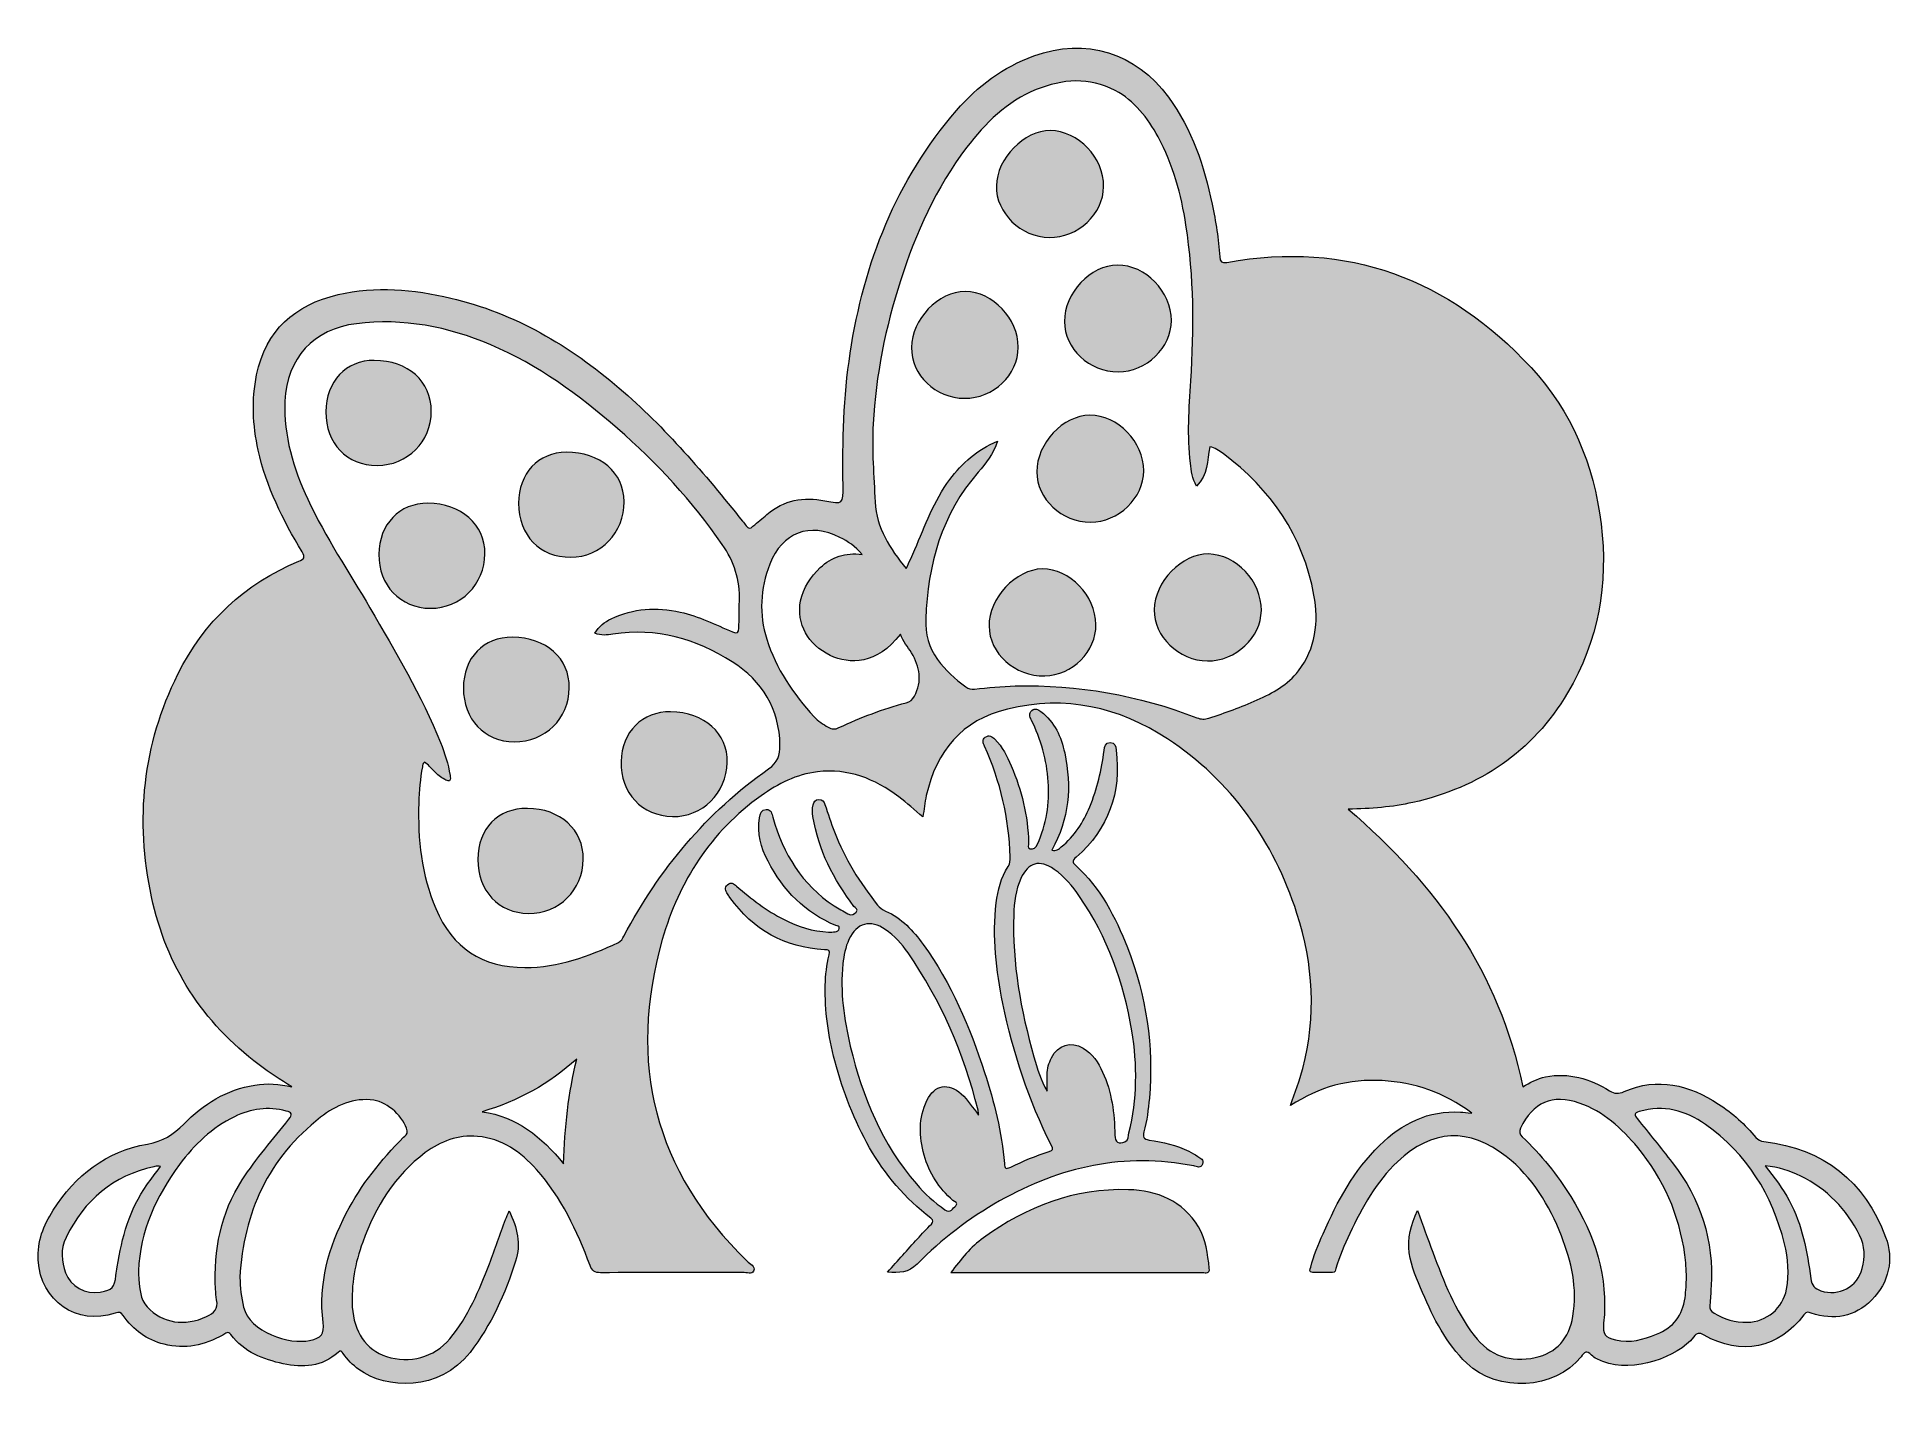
# Model space of a CAD drawing. Header units: inches. Extents: x 44 to 707, y -617 to -133.
import ezdxf

# ---------------------------------------------------------------- set-up
doc = ezdxf.new("R2010")
doc.units = ezdxf.units.IN
doc.header["$MEASUREMENT"] = 0
doc.layers.add('Layer 1', color=7, linetype='Continuous')

# ---------------------------------------------------------------- blocks, each defined once
blk = doc.blocks.new('block 2')
at = {"layer": 'Layer 1', "lineweight": 0}
for points, knots in [([(703.91, -561.02), (696.49, -541.07), (681.85, -529.45), (660.47, -526.86), (659.27, -526.71), (658.44, -526.4), (657.63, -525.43), (653.75, -520.83), (649.32, -516.8), (644.28, -513.51), (633.77, -506.65), (622.65, -503.85), (610.57, -509.07), (608.61, -509.92), (607.22, -509.89), (605.36, -508.76), (598.37, -504.51), (590.9, -502.13), (582.57, -503.83), (579.59, -504.44), (576.97, -505.91), (574.42, -507.33), (566.14, -466.56), (543.38, -435.08), (512.18, -408.31), (520.33, -408.14), (527.84, -407.57), (535.22, -405.91), (559.05, -400.53), (577.89, -387.97), (590.42, -366.8), (601.44, -348.17), (605.01, -327.92), (602.37, -306.5), (599.77, -285.34), (591.84, -266.3), (577.39, -250.72), (548.03, -219.1), (512.06, -205.35), (468.86, -213.17), (467.01, -213.5), (466.44, -213.04), (466.31, -211.19), (465.87, -204.88), (464.91, -198.63), (463.62, -192.43), (460.76, -178.76), (456.39, -165.71), (448.04, -154.26), (436.43, -138.35), (418.4, -132.8), (399.94, -139.5), (388.98, -143.48), (379.93, -150.27), (372.4, -158.97), (350.84, -183.89), (339.36, -213.31), (334.45, -245.56), (332.07, -261.22), (331.62, -276.99), (331.9, -292.8), (332.02, -299.48), (331.96, -299.56), (325.43, -298.24), (317.74, -296.68), (310.8, -297.96), (304.75, -303.18), (303.11, -304.6), (301.36, -305.89), (299.76, -307.35), (298.77, -308.26), (298.07, -308.37), (297.32, -307.15), (296.96, -306.56), (296.45, -306.07), (296.02, -305.53), (282.51, -288.63), (268.53, -272.18), (252.04, -258.05), (234.37, -242.91), (214.8, -231.28), (191.9, -225.91), (178.6, -222.79), (165.2, -221.53), (151.73, -224.69), (136.3, -228.31), (125.94, -237.33), (122.67, -253.31), (120.83, -262.27), (121.26, -271.24), (123.23, -280.16), (126.11, -293.28), (132.09, -305.07), (138.87, -316.5), (140.07, -318.53), (139.64, -318.99), (137.7, -319.8), (118.35, -327.88), (103.87, -341.39), (94.57, -360.1), (82.01, -385.39), (79.3, -412.13), (85.16, -439.58), (90.43, -464.24), (103.35, -484.31), (123.54, -499.58), (127.25, -502.4), (131.27, -504.76), (135.17, -507.4), (130.78, -506.3), (126.39, -506.05), (121.99, -506.74), (111.9, -508.34), (103.65, -513.54), (96.67, -520.65), (92.94, -524.43), (89.25, -526.84), (83.7, -527.79), (68.97, -530.3), (58.05, -539.03), (50.06, -551.44), (46.6, -556.82), (44.35, -562.53), (44.73, -569.27), (45.56, -583.76), (58.46, -592.84), (72.16, -588.11), (73.57, -587.62), (74.19, -587.79), (75.06, -589), (78.71, -594.09), (83.47, -597.68), (89.63, -599.25), (97.11, -601.16), (104.03, -599.55), (110.65, -595.94), (111.54, -595.46), (112.4, -594.31), (113.49, -595.78), (118.13, -602.05), (125.01, -604.69), (132.15, -606.19), (139.03, -607.63), (146.03, -607.38), (151.72, -602.13), (152.67, -601.26), (153.02, -601.85), (153.5, -602.52), (155.07, -604.73), (156.93, -606.66), (159.13, -608.24), (168.93, -615.31), (187.77, -616.32), (198.82, -602.13), (206.44, -592.34), (211.35, -581.21), (215.07, -569.53), (216.99, -563.51), (215.7, -557.65), (212.73, -551.6), (212.2, -552.94), (211.84, -553.8), (211.52, -554.68), (209.59, -559.96), (207.76, -565.28), (205.72, -570.52), (202.06, -579.98), (198.22, -589.39), (191.57, -597.27), (185.9, -603.98), (177.36, -606.29), (168.96, -603.58), (161.71, -601.24), (157.31, -594.76), (156.81, -585.95), (156.36, -577.94), (157.78, -570.25), (160.52, -562.78), (165.13, -550.18), (171.87, -539), (182.85, -530.86), (188.35, -526.78), (194.49, -524.44), (201.51, -525.06), (210.29, -525.83), (216.88, -530.56), (222.51, -536.84), (231.46, -546.82), (236.96, -558.78), (241.67, -571.13), (242.42, -573.08), (243.27, -573.72), (245.37, -573.71), (262.3, -573.61), (279.23, -573.67), (296.16, -573.63), (297.47, -573.62), (299.4, -574.4), (299.99, -573.1), (300.79, -571.33), (298.64, -570.53), (297.61, -569.52), (264.56, -537.33), (254.86, -498.82), (267.42, -454.83), (273.36, -434.01), (284.71, -416.33), (302.69, -403.51), (308.75, -399.18), (315.24, -395.86), (322.78, -394.97), (333.77, -393.68), (343.23, -397.43), (351.82, -403.88), (354.76, -406.09), (357.48, -408.61), (360.4, -411.07), (360.81, -408.41), (361.05, -405.9), (361.6, -403.46), (365.22, -387.52), (374.2, -376.54), (390.57, -372.57), (411.18, -367.57), (430.32, -371.79), (447.66, -383.2), (470.51, -398.23), (485.43, -419.6), (493.85, -445.48), (499.77, -463.67), (500.78, -482.14), (495.98, -500.8), (494.87, -505.13), (493.2, -509.27), (491.56, -514.08), (501.85, -507.32), (512.63, -504.49), (524.28, -505.15), (535.84, -505.81), (546.38, -509.38), (556.21, -516.73), (554.44, -516.57), (553.34, -516.44), (552.23, -516.38), (540.7, -515.7), (531.35, -520.43), (523.35, -528.26), (514.2, -537.22), (508.25, -548.26), (503.17, -559.83), (501.46, -563.72), (499.8, -567.62), (498.8, -571.76), (498.63, -572.49), (497.92, -573.6), (499.49, -573.65), (501.83, -573.72), (504.18, -573.63), (506.52, -573.66), (507.55, -573.68), (507.56, -572.85), (507.73, -572.26), (508.99, -567.92), (510.78, -563.79), (512.7, -559.72), (517.12, -550.35), (522.1, -541.3), (529.74, -534.1), (542.09, -522.47), (555.25, -521.79), (568.55, -532.26), (577.92, -539.65), (583.93, -549.55), (588.22, -560.54), (591.81, -569.76), (593.99, -579.24), (592.32, -589.24), (590.99, -597.2), (586.5, -602.34), (578.9, -603.96), (570.08, -605.84), (562.64, -603.46), (557.03, -596.1), (550.22, -587.15), (546.23, -576.8), (542.32, -566.41), (540.52, -561.63), (538.81, -556.8), (536.87, -551.46), (534.45, -556.67), (533.2, -561.43), (533.92, -566.6), (534.63, -571.64), (536.73, -576.22), (538.71, -580.82), (542.65, -590.01), (547.04, -598.94), (554.45, -605.98), (565.61, -616.58), (585.77, -615.5), (595.22, -603.68), (596.46, -602.13), (597.17, -601.12), (598.98, -603.1), (599.97, -604.18), (601.57, -604.84), (603, -605.39), (614.07, -609.67), (629.8, -603.7), (635.38, -596.68), (636.61, -595.14), (637.35, -594.97), (639.1, -595.97), (652.25, -603.48), (665.78, -600.71), (674.77, -588.71), (675.65, -587.53), (676.23, -587.74), (677.31, -588.11), (685.42, -590.85), (692.89, -589.46), (698.92, -583.44), (705.18, -577.18), (706.84, -568.88), (703.91, -561.02)], [0, 0, 0, 0, 1, 1, 1, 2, 2, 2, 3, 3, 3, 4, 4, 4, 5, 5, 5, 6, 6, 6, 7, 7, 7, 8, 8, 8, 9, 9, 9, 10, 10, 10, 11, 11, 11, 12, 12, 12, 13, 13, 13, 14, 14, 14, 15, 15, 15, 16, 16, 16, 17, 17, 17, 18, 18, 18, 19, 19, 19, 20, 20, 20, 21, 21, 21, 22, 22, 22, 23, 23, 23, 24, 24, 24, 25, 25, 25, 26, 26, 26, 27, 27, 27, 28, 28, 28, 29, 29, 29, 30, 30, 30, 31, 31, 31, 32, 32, 32, 33, 33, 33, 34, 34, 34, 35, 35, 35, 36, 36, 36, 37, 37, 37, 38, 38, 38, 39, 39, 39, 40, 40, 40, 41, 41, 41, 42, 42, 42, 43, 43, 43, 44, 44, 44, 45, 45, 45, 46, 46, 46, 47, 47, 47, 48, 48, 48, 49, 49, 49, 50, 50, 50, 51, 51, 51, 52, 52, 52, 53, 53, 53, 54, 54, 54, 55, 55, 55, 56, 56, 56, 57, 57, 57, 58, 58, 58, 59, 59, 59, 60, 60, 60, 61, 61, 61, 62, 62, 62, 63, 63, 63, 64, 64, 64, 65, 65, 65, 66, 66, 66, 67, 67, 67, 68, 68, 68, 69, 69, 69, 70, 70, 70, 71, 71, 71, 72, 72, 72, 73, 73, 73, 74, 74, 74, 75, 75, 75, 76, 76, 76, 77, 77, 77, 78, 78, 78, 79, 79, 79, 80, 80, 80, 81, 81, 81, 82, 82, 82, 83, 83, 83, 84, 84, 84, 85, 85, 85, 86, 86, 86, 87, 87, 87, 88, 88, 88, 89, 89, 89, 90, 90, 90, 91, 91, 91, 92, 92, 92, 93, 93, 93, 94, 94, 94, 95, 95, 95, 96, 96, 96, 97, 97, 97, 98, 98, 98, 99, 99, 99, 100, 100, 100, 101, 101, 101, 102, 102, 102, 103, 103, 103, 104, 104, 104, 105, 105, 105, 106, 106, 106, 107, 107, 107, 108, 108, 108, 108]), ([(494.4, -358.95), (490.58, -363.92), (485.23, -366.83), (479.67, -369.33), (474.06, -371.85), (468.28, -373.92), (462.43, -375.81), (460.92, -376.3), (459.63, -376.24), (458.18, -375.68), (437.31, -367.62), (415.69, -363.78), (393.33, -364.34), (388.48, -364.46), (383.63, -364.97), (378.8, -365.42), (377.59, -365.53), (376.65, -365.4), (375.66, -364.66), (371.89, -361.83), (368.45, -358.69), (365.62, -354.9), (362.41, -350.61), (361.21, -345.74), (361.39, -340.48), (362.08, -321), (367.03, -303.07), (380.17, -288.02), (382.88, -284.91), (385.54, -281.65), (387, -276.93), (379.7, -280.15), (374.37, -284.8), (370, -290.66), (364.34, -298.26), (361.16, -307.1), (357.49, -315.69), (356.55, -317.88), (355.55, -320.05), (354.48, -322.45), (348.57, -315.27), (343.82, -308.03), (343.36, -298.67), (342.91, -289.4), (342.12, -280.16), (342.64, -270.85), (343.6, -253.35), (347.03, -236.33), (352.38, -219.71), (357.84, -202.73), (365.04, -186.54), (375.95, -172.24), (382.65, -163.46), (390.31, -155.74), (400.83, -151.54), (410.24, -147.79), (419.73, -146.93), (428.97, -151.82), (435.94, -155.52), (440.56, -161.64), (444.3, -168.41), (449.72, -178.24), (452.54, -188.93), (454.26, -199.94), (457.15, -218.38), (457.2, -236.9), (455.98, -255.48), (455.34, -265.26), (454.71, -275.06), (455.83, -284.86), (456.14, -287.59), (456.47, -290.33), (458.02, -293.01), (462.11, -289.1), (461.76, -283.92), (462.75, -279.01), (464.6, -279.35), (466.11, -280.34), (467.5, -281.39), (484.64, -294.19), (496.08, -310.77), (499.93, -331.98), (501.66, -341.49), (500.61, -350.87), (494.4, -358.95)], [0, 0, 0, 0, 1, 1, 1, 2, 2, 2, 3, 3, 3, 4, 4, 4, 5, 5, 5, 6, 6, 6, 7, 7, 7, 8, 8, 8, 9, 9, 9, 10, 10, 10, 11, 11, 11, 12, 12, 12, 13, 13, 13, 14, 14, 14, 15, 15, 15, 16, 16, 16, 17, 17, 17, 18, 18, 18, 19, 19, 19, 20, 20, 20, 21, 21, 21, 22, 22, 22, 23, 23, 23, 24, 24, 24, 25, 25, 25, 26, 26, 26, 27, 27, 27, 28, 28, 28, 28]), ([(305.32, -393.95), (283.15, -409.47), (266.33, -429.73), (253.72, -453.57), (253.23, -454.5), (252.77, -455.39), (251.74, -455.87), (241.16, -460.88), (230.3, -464.78), (218.39, -464.8), (203.05, -464.81), (192.58, -457.89), (186.56, -443.73), (181.44, -431.68), (180.1, -419.01), (180.52, -406.07), (180.66, -401.74), (181.04, -397.42), (181.81, -393.14), (181.92, -392.55), (181.86, -391.91), (182.53, -391.49), (183.94, -392.33), (184.9, -393.7), (186.07, -394.84), (187.19, -395.94), (188.31, -397), (189.76, -397.67), (190.31, -397.92), (190.91, -398.46), (191.43, -398.15), (192.12, -397.73), (191.77, -396.87), (191.68, -396.24), (191.06, -392.2), (189.8, -388.34), (188.28, -384.56), (181.5, -367.7), (172.2, -352.16), (163.11, -336.5), (155.63, -323.62), (147.21, -311.28), (140.93, -297.73), (135.8, -286.64), (132.22, -275.13), (132.78, -262.68), (133.48, -247.26), (142.9, -236.98), (158.28, -235.06), (174.97, -232.98), (190.88, -236.12), (206.21, -242.6), (223.09, -249.75), (237.68, -260.49), (251.37, -272.43), (265.47, -284.71), (278.15, -298.35), (288.8, -313.82), (293.05, -319.99), (295.21, -326.6), (294.9, -334.07), (294.76, -337.27), (294.81, -340.49), (294.76, -343.7), (294.74, -345.38), (294.09, -345.72), (292.48, -345.04), (286.35, -342.44), (280.39, -339.43), (273.82, -337.96), (265.34, -336.07), (257.12, -336.62), (249.22, -340.35), (246.86, -341.47), (244.77, -342.99), (243.34, -345.51), (245.54, -346.42), (247.74, -346.2), (249.8, -345.87), (265.34, -343.42), (279.4, -347.49), (292.37, -355.74), (303.18, -362.61), (309.18, -372.49), (309.4, -385.54), (309.46, -389.02), (308.62, -391.63), (305.32, -393.95)], [0, 0, 0, 0, 1, 1, 1, 2, 2, 2, 3, 3, 3, 4, 4, 4, 5, 5, 5, 6, 6, 6, 7, 7, 7, 8, 8, 8, 9, 9, 9, 10, 10, 10, 11, 11, 11, 12, 12, 12, 13, 13, 13, 14, 14, 14, 15, 15, 15, 16, 16, 16, 17, 17, 17, 18, 18, 18, 19, 19, 19, 20, 20, 20, 21, 21, 21, 22, 22, 22, 23, 23, 23, 24, 24, 24, 25, 25, 25, 26, 26, 26, 27, 27, 27, 28, 28, 28, 29, 29, 29, 29]), ([(357.36, -367.99), (356.7, -369.21), (355.84, -369.96), (354.46, -370.32), (346.17, -372.52), (338.18, -375.55), (330.43, -379.21), (329.02, -379.88), (327.88, -379.82), (326.57, -379.03), (324.78, -377.95), (322.98, -376.85), (321.57, -375.32), (314.09, -367.23), (308.02, -358.13), (304.68, -347.63), (301.86, -338.77), (302.38, -329.64), (305.77, -320.87), (310.15, -309.56), (320, -305.82), (330.79, -311.31), (333.6, -312.74), (336.28, -314.45), (338.73, -317.44), (332.63, -316.59), (327.81, -318.25), (323.78, -322.11), (320.33, -325.4), (317.64, -329.21), (316.75, -333.98), (315.24, -342.11), (319.38, -349.64), (327.31, -353.42), (334.29, -356.75), (343.83, -356.8), (352.41, -345.86), (353.23, -348.55), (355.08, -350.33), (356.35, -352.48), (359.31, -357.5), (360.26, -362.6), (357.36, -367.99)], [0, 0, 0, 0, 1, 1, 1, 2, 2, 2, 3, 3, 3, 4, 4, 4, 5, 5, 5, 6, 6, 6, 7, 7, 7, 8, 8, 8, 9, 9, 9, 10, 10, 10, 11, 11, 11, 12, 12, 12, 13, 13, 13, 14, 14, 14, 14]), ([(232.21, -534.83), (224.3, -525.17), (215.45, -518.02), (203.18, -516.25), (215.89, -512.5), (227.06, -506.32), (236.91, -497.45), (233.92, -509.53), (232.59, -521.76), (232.21, -534.83)], [0, 0, 0, 0, 1, 1, 1, 2, 2, 2, 3, 3, 3, 3]), ([(632.33, -582.63), (631.48, -588.89), (628.18, -593.28), (622.19, -595.64), (617.45, -597.51), (612.71, -599), (607.54, -597.7), (603.71, -596.74), (602.85, -595.66), (603.28, -591.72), (605.06, -575.19), (600.1, -560.4), (591.57, -546.56), (586.73, -538.7), (580.88, -531.62), (574.25, -525.2), (573.21, -524.19), (573.03, -523.41), (573.66, -522.07), (577.93, -513), (585.07, -509.87), (594.61, -513.19), (603.25, -516.2), (609.75, -522.14), (615.45, -529.05), (624.64, -540.22), (630.25, -552.99), (632.27, -567.31), (632.63, -569.88), (632.67, -572.5), (632.88, -575.35), (632.72, -577.61), (632.67, -580.14), (632.33, -582.63)], [0, 0, 0, 0, 1, 1, 1, 2, 2, 2, 3, 3, 3, 4, 4, 4, 5, 5, 5, 6, 6, 6, 7, 7, 7, 8, 8, 8, 9, 9, 9, 10, 10, 10, 11, 11, 11, 11]), ([(108.02, -579.54), (108.09, -580.84), (108.05, -582.18), (108.36, -583.42), (109.18, -586.66), (107.4, -588.09), (104.82, -589.31), (96.98, -593), (89.14, -591.75), (83.63, -585.87), (81.03, -583.1), (80.98, -579.6), (80.64, -576.17), (80.55, -575.22), (80.54, -574.26), (80.47, -572.99), (81.14, -558.95), (86.73, -546.47), (95.15, -535.12), (100.43, -528.01), (106.68, -521.94), (114.78, -518.03), (120.67, -515.18), (126.79, -514.29), (133.2, -516.01), (135.15, -516.53), (135.68, -517.09), (134.15, -518.97), (128.42, -526.03), (122.51, -532.95), (117.53, -540.6), (109.8, -552.5), (107.31, -565.61), (108.02, -579.54)], [0, 0, 0, 0, 1, 1, 1, 2, 2, 2, 3, 3, 3, 4, 4, 4, 5, 5, 5, 6, 6, 6, 7, 7, 7, 8, 8, 8, 9, 9, 9, 10, 10, 10, 11, 11, 11, 11]), ([(175.08, -525.37), (167.03, -533.47), (159.96, -542.31), (154.66, -552.47), (148.3, -564.69), (144.74, -577.51), (146.35, -591.45), (146.85, -595.79), (145.86, -596.88), (141.57, -597.87), (134.57, -599.48), (120.08, -595.01), (117.99, -585.96), (117.18, -582.48), (116.83, -578.97), (116.67, -575.37), (117.97, -552.14), (126.92, -532.7), (145.51, -518.23), (150.98, -513.98), (157.19, -511.08), (164.52, -512.18), (169.58, -512.93), (175.3, -518.28), (176.37, -523.09), (176.66, -524.41), (175.68, -524.77), (175.08, -525.37)], [0, 0, 0, 0, 1, 1, 1, 2, 2, 2, 3, 3, 3, 4, 4, 4, 5, 5, 5, 6, 6, 6, 7, 7, 7, 8, 8, 8, 9, 9, 9, 9]), ([(668.53, -579.59), (667.28, -586.41), (661.46, -591.18), (654.49, -591.41), (650.17, -591.56), (646.31, -590.29), (642.67, -588.1), (641.52, -587.42), (640.92, -586.69), (641.15, -585.19), (641.47, -583.15), (641.45, -581.05), (641.61, -578.48), (642.63, -562.36), (638.08, -547.47), (627.76, -534.38), (623.63, -529.14), (619.49, -523.9), (615.27, -518.73), (614.11, -517.31), (614.12, -516.76), (615.99, -516.2), (624.69, -513.59), (632.51, -515.85), (639.59, -520.8), (654.52, -531.25), (663.4, -545.87), (667.83, -563.35), (669.19, -568.69), (669.52, -574.15), (668.53, -579.59)], [0, 0, 0, 0, 1, 1, 1, 2, 2, 2, 3, 3, 3, 4, 4, 4, 5, 5, 5, 6, 6, 6, 7, 7, 7, 8, 8, 8, 9, 9, 9, 10, 10, 10, 10]), ([(72.96, -571.62), (72.8, -572.64), (72.6, -573.66), (72.47, -574.69), (71.94, -579.12), (71.32, -579.78), (66.84, -580.62), (61.85, -581.56), (56.1, -578.51), (54.47, -573.76), (53.03, -569.59), (52.62, -565.38), (54.67, -561.15), (61.16, -547.77), (71.36, -539.08), (86.01, -535.87), (86.52, -535.76), (87.04, -535.71), (87.55, -535.68), (87.77, -535.66), (88, -535.77), (88.39, -535.86), (86.71, -538.1), (85.07, -540.2), (83.52, -542.36), (77.26, -551.12), (74.57, -561.18), (72.96, -571.62)], [0, 0, 0, 0, 1, 1, 1, 2, 2, 2, 3, 3, 3, 4, 4, 4, 5, 5, 5, 6, 6, 6, 7, 7, 7, 8, 8, 8, 9, 9, 9, 9]), ([(695.58, -572.21), (693.96, -578.74), (687.15, -582.31), (680.8, -580.16), (678.61, -579.42), (677.52, -578.22), (677.2, -575.78), (675.94, -566.17), (674.19, -556.66), (669.51, -547.96), (667.21, -543.68), (664.32, -539.82), (660.87, -535.56), (665.76, -536.05), (669.77, -537.28), (673.59, -539.2), (682.96, -543.9), (689.95, -550.93), (694.61, -560.36), (696.53, -564.26), (696.58, -568.19), (695.58, -572.21)], [0, 0, 0, 0, 1, 1, 1, 2, 2, 2, 3, 3, 3, 4, 4, 4, 5, 5, 5, 6, 6, 6, 7, 7, 7, 7])]:
    blk.add_open_spline(points, degree=3, knots=knots, dxfattribs=at)
blk = doc.blocks.new('block 3')
at = {"layer": 'Layer 1', "lineweight": 0}
for points, knots in [([(457.03, -535.62), (458.14, -535.85), (459.49, -536.6), (460.17, -534.97), (460.85, -533.36), (459.38, -532.86), (458.46, -532.2), (457.49, -531.49), (456.41, -530.92), (455.32, -530.39), (450.84, -528.2), (446, -527.14), (441.14, -526.36), (439.03, -526.02), (438.81, -525.15), (439.26, -523.44), (440.3, -519.49), (440.85, -515.44), (441.2, -511.39), (442.83, -492.86), (440.11, -474.91), (433.34, -457.62), (429.08, -446.74), (423.75, -436.43), (414.95, -428.39), (413.48, -427.05), (413.75, -426.61), (415.11, -425.42), (426.67, -415.25), (431.17, -402.38), (429.38, -387.19), (429.22, -385.83), (429.03, -384.49), (427.26, -384.49), (425.33, -384.5), (425.24, -385.97), (425.04, -387.4), (424.08, -394.28), (422.6, -401.03), (419.9, -407.47), (417.59, -412.98), (414.51, -417.95), (409.77, -421.73), (408.89, -422.43), (408.02, -423.51), (406.34, -422.88), (412.63, -411.84), (413.52, -400.23), (410.98, -388.25), (409.76, -382.48), (407.45, -377.19), (402.49, -373.49), (401.45, -372.71), (400.46, -372.07), (399.25, -373.08), (398.02, -374.1), (398.53, -375.25), (399.08, -376.37), (402.49, -383.37), (404.58, -390.74), (405.14, -398.51), (405.7, -406.25), (404.37, -413.68), (401.3, -420.82), (400.75, -422.09), (399.77, -422.66), (398.68, -422.47), (397.54, -422.27), (398.1, -421.02), (398.09, -420.25), (397.85, -410.69), (395.67, -401.57), (391.9, -392.81), (390.43, -389.38), (388.8, -386.03), (386.1, -383.35), (385.12, -382.38), (384, -381.62), (382.66, -382.6), (381.41, -383.51), (381.85, -384.71), (382.39, -385.87), (388.1, -398.41), (391.06, -411.59), (391.54, -425.34), (391.58, -426.58), (391.54, -427.68), (390.8, -428.79), (388.21, -432.71), (387.13, -437.16), (386.57, -441.75), (385.08, -453.87), (386.51, -465.81), (388.94, -477.66), (392.55, -495.28), (398.09, -512.25), (406.27, -528.32), (406.87, -529.51), (406.88, -530.04), (405.41, -530.49), (400.68, -531.92), (396.14, -533.88), (391.72, -536.04), (389.92, -536.92), (389.61, -536.48), (389.47, -534.72), (388.55, -523.62), (385.85, -512.88), (382.42, -502.32), (377.15, -486.11), (370.58, -470.5), (360.51, -456.59), (356.93, -451.64), (352.84, -447.14), (347.06, -444.65), (345.88, -444.14), (345, -443.48), (344.22, -442.51), (337.83, -434.56), (332.55, -425.95), (328.84, -416.42), (327.59, -413.2), (326.56, -409.89), (325.44, -406.62), (325.07, -405.56), (324.53, -404.75), (323.25, -404.79), (321.94, -404.84), (321.53, -405.69), (321.25, -406.79), (320.89, -408.18), (320.93, -409.54), (321.16, -410.92), (323.15, -422.92), (328.48, -433.39), (335.8, -442.97), (336.23, -443.54), (337.6, -443.99), (336.64, -444.99), (335.89, -445.76), (334.92, -446.42), (333.64, -445.61), (332.03, -444.6), (330.27, -443.82), (328.69, -442.77), (317.22, -435.16), (310.56, -424.2), (306.85, -411.2), (306.47, -409.88), (306.3, -408.28), (304.42, -408.38), (302.63, -408.47), (302.42, -409.94), (302.14, -411.36), (301.06, -416.94), (302.61, -422.05), (305.14, -426.87), (310.58, -437.24), (318.29, -445.3), (329.34, -449.81), (329.8, -450), (330.71, -449.94), (330.56, -450.82), (330.43, -451.59), (329.82, -451.98), (329.06, -452.04), (328.29, -452.11), (327.5, -452.17), (326.73, -452.14), (321.09, -451.92), (315.85, -450.23), (310.86, -447.69), (304.62, -444.52), (299.11, -440.33), (293.9, -435.72), (292.93, -434.86), (291.92, -434.16), (290.71, -435.25), (289.56, -436.28), (289.97, -437.42), (290.69, -438.52), (290.97, -438.95), (291.23, -439.41), (291.53, -439.83), (299.86, -451.37), (311.04, -457.75), (325.33, -458.44), (326.7, -458.5), (327.35, -458.56), (326.91, -460.32), (326.03, -463.85), (325.66, -467.48), (325.58, -471.13), (325.39, -480.31), (326.57, -489.32), (328.97, -498.13), (334.98, -520.13), (344.6, -540), (363.27, -554.29), (364.24, -555.03), (364.18, -555.55), (363.41, -556.33), (361.71, -558.07), (360.04, -559.83), (358.41, -561.64), (354.95, -565.47), (351.53, -569.33), (347.8, -573.5), (352.04, -573.84), (355.18, -573.77), (358.31, -570.62), (367.06, -561.8), (376.9, -554.24), (387.77, -548.09), (409.41, -535.87), (432.3, -530.7), (457.03, -535.62)], [0, 0, 0, 0, 1, 1, 1, 2, 2, 2, 3, 3, 3, 4, 4, 4, 5, 5, 5, 6, 6, 6, 7, 7, 7, 8, 8, 8, 9, 9, 9, 10, 10, 10, 11, 11, 11, 12, 12, 12, 13, 13, 13, 14, 14, 14, 15, 15, 15, 16, 16, 16, 17, 17, 17, 18, 18, 18, 19, 19, 19, 20, 20, 20, 21, 21, 21, 22, 22, 22, 23, 23, 23, 24, 24, 24, 25, 25, 25, 26, 26, 26, 27, 27, 27, 28, 28, 28, 29, 29, 29, 30, 30, 30, 31, 31, 31, 32, 32, 32, 33, 33, 33, 34, 34, 34, 35, 35, 35, 36, 36, 36, 37, 37, 37, 38, 38, 38, 39, 39, 39, 40, 40, 40, 41, 41, 41, 42, 42, 42, 43, 43, 43, 44, 44, 44, 45, 45, 45, 46, 46, 46, 47, 47, 47, 48, 48, 48, 49, 49, 49, 50, 50, 50, 51, 51, 51, 52, 52, 52, 53, 53, 53, 54, 54, 54, 55, 55, 55, 56, 56, 56, 57, 57, 57, 58, 58, 58, 59, 59, 59, 60, 60, 60, 61, 61, 61, 62, 62, 62, 63, 63, 63, 64, 64, 64, 65, 65, 65, 66, 66, 66, 67, 67, 67, 68, 68, 68, 69, 69, 69, 70, 70, 70, 71, 71, 71, 72, 72, 72, 72]), ([(406.26, -497.01), (405.32, -498.9), (404.74, -500.88), (404.72, -503), (404.69, -504.99), (404.71, -506.98), (404.71, -508.97), (402.56, -505.04), (401.18, -500.89), (399.99, -496.67), (395.31, -480.09), (392.24, -463.28), (392.82, -445.96), (392.96, -441.53), (393.49, -437.14), (395.36, -433.05), (397.99, -427.26), (402.04, -426.16), (407.26, -429.78), (410.94, -432.35), (413.74, -435.79), (416.26, -439.44), (426.27, -453.95), (432.1, -470.13), (434.94, -487.42), (436.95, -499.58), (436.92, -511.76), (433.91, -523.8), (433.63, -524.9), (433.8, -526.33), (432.48, -526.95), (430.25, -527.98), (428.93, -527.12), (428.89, -524.63), (428.78, -516.86), (427.8, -509.25), (424.52, -502.11), (422.95, -498.69), (420.94, -495.55), (417.57, -493.58), (413.1, -490.97), (408.57, -492.36), (406.26, -497.01)], [0, 0, 0, 0, 1, 1, 1, 2, 2, 2, 3, 3, 3, 4, 4, 4, 5, 5, 5, 6, 6, 6, 7, 7, 7, 8, 8, 8, 9, 9, 9, 10, 10, 10, 11, 11, 11, 12, 12, 12, 13, 13, 13, 14, 14, 14, 14]), ([(374.09, -509.92), (369.43, -505.75), (364.56, -506.57), (361.83, -512.21), (358.78, -518.53), (359.01, -525.11), (360.86, -531.72), (362.66, -538.15), (366.07, -543.56), (371.11, -547.96), (371.63, -548.41), (373.19, -548.85), (372.11, -549.8), (371.13, -550.66), (370.2, -552.6), (368.26, -551.26), (364.46, -548.62), (361.06, -545.54), (358.06, -542.04), (345.81, -527.77), (338.82, -510.95), (334.5, -492.89), (332.2, -483.25), (330.81, -473.5), (331.84, -463.53), (332.16, -460.5), (332.74, -457.54), (334.02, -454.77), (336.73, -448.88), (341.62, -447.57), (346.97, -451.21), (350.25, -453.44), (352.88, -456.34), (355.09, -459.56), (366.92, -476.69), (375.03, -495.5), (380.07, -515.66), (380.21, -516.23), (380.22, -516.84), (380.29, -517.43), (378.16, -514.82), (376.51, -512.08), (374.09, -509.92)], [0, 0, 0, 0, 1, 1, 1, 2, 2, 2, 3, 3, 3, 4, 4, 4, 5, 5, 5, 6, 6, 6, 7, 7, 7, 8, 8, 8, 9, 9, 9, 10, 10, 10, 11, 11, 11, 12, 12, 12, 13, 13, 13, 14, 14, 14, 14])]:
    blk.add_open_spline(points, degree=3, knots=knots, dxfattribs=at)

msp = doc.modelspace()

# ---------------------------------------------------------------- hatches: boundary and pattern name
at = {"layer": 'Layer 1', "true_color": 0xffffff}
h = msp.add_hatch(color=7, dxfattribs=at)
h.dxf.hatch_style = 2
edge = h.paths.add_edge_path()
edge.add_spline(control_points=[(703.91, -561.02), (696.49, -541.07), (681.85, -529.45), (660.47, -526.86), (659.27, -526.71), (658.44, -526.4), (657.63, -525.43), (653.75, -520.83), (649.32, -516.8), (644.28, -513.51), (633.77, -506.65), (622.65, -503.85), (610.57, -509.07), (608.61, -509.92), (607.22, -509.89), (605.36, -508.76), (598.37, -504.51), (590.9, -502.13), (582.57, -503.83), (579.59, -504.44), (576.97, -505.91), (574.42, -507.33), (566.14, -466.56), (543.38, -435.08), (512.18, -408.31), (520.33, -408.14), (527.84, -407.57), (535.22, -405.91), (559.05, -400.53), (577.89, -387.97), (590.42, -366.8), (601.44, -348.17), (605.01, -327.92), (602.37, -306.5), (599.77, -285.34), (591.84, -266.3), (577.39, -250.72), (548.03, -219.1), (512.06, -205.35), (468.86, -213.17), (467.01, -213.5), (466.44, -213.04), (466.31, -211.19), (465.87, -204.88), (464.91, -198.63), (463.62, -192.43), (460.76, -178.76), (456.39, -165.71), (448.04, -154.26), (436.43, -138.35), (418.4, -132.8), (399.94, -139.5), (388.98, -143.48), (379.93, -150.27), (372.4, -158.97), (350.84, -183.89), (339.36, -213.31), (334.45, -245.56), (332.07, -261.22), (331.62, -276.99), (331.9, -292.8), (332.02, -299.48), (331.96, -299.56), (325.43, -298.24), (317.74, -296.68), (310.8, -297.96), (304.75, -303.18), (303.11, -304.6), (301.36, -305.89), (299.76, -307.35), (298.77, -308.26), (298.07, -308.37), (297.32, -307.15), (296.96, -306.56), (296.45, -306.07), (296.02, -305.53), (282.51, -288.63), (268.53, -272.18), (252.04, -258.05), (234.37, -242.91), (214.8, -231.28), (191.9, -225.91), (178.6, -222.79), (165.2, -221.53), (151.73, -224.69), (136.3, -228.31), (125.94, -237.33), (122.67, -253.31), (120.83, -262.27), (121.26, -271.24), (123.23, -280.16), (126.11, -293.28), (132.09, -305.07), (138.87, -316.5), (140.07, -318.53), (139.64, -318.99), (137.7, -319.8), (118.35, -327.88), (103.87, -341.39), (94.57, -360.1), (82.01, -385.39), (79.3, -412.13), (85.16, -439.58), (90.43, -464.24), (103.35, -484.31), (123.54, -499.58), (127.25, -502.4), (131.27, -504.76), (135.17, -507.4), (130.78, -506.3), (126.39, -506.05), (121.99, -506.74), (111.9, -508.34), (103.65, -513.54), (96.67, -520.65), (92.94, -524.43), (89.25, -526.84), (83.7, -527.79), (68.97, -530.3), (58.05, -539.03), (50.06, -551.44), (46.6, -556.82), (44.35, -562.53), (44.73, -569.27), (45.56, -583.76), (58.46, -592.84), (72.16, -588.11), (73.57, -587.62), (74.19, -587.79), (75.06, -589), (78.71, -594.09), (83.47, -597.68), (89.63, -599.25), (97.11, -601.16), (104.03, -599.55), (110.65, -595.94), (111.54, -595.46), (112.4, -594.31), (113.49, -595.78), (118.13, -602.05), (125.01, -604.69), (132.15, -606.19), (139.03, -607.63), (146.03, -607.38), (151.72, -602.13), (152.67, -601.26), (153.02, -601.85), (153.5, -602.52), (155.07, -604.73), (156.93, -606.66), (159.13, -608.24), (168.93, -615.31), (187.77, -616.32), (198.82, -602.13), (206.44, -592.34), (211.35, -581.21), (215.07, -569.53), (216.99, -563.51), (215.7, -557.65), (212.73, -551.6), (212.2, -552.94), (211.84, -553.8), (211.52, -554.68), (209.59, -559.96), (207.76, -565.28), (205.72, -570.52), (202.06, -579.98), (198.22, -589.39), (191.57, -597.27), (185.9, -603.98), (177.36, -606.29), (168.96, -603.58), (161.71, -601.24), (157.31, -594.76), (156.81, -585.95), (156.36, -577.94), (157.78, -570.25), (160.52, -562.78), (165.13, -550.18), (171.87, -539), (182.85, -530.86), (188.35, -526.78), (194.49, -524.44), (201.51, -525.06), (210.29, -525.83), (216.88, -530.56), (222.51, -536.84), (231.46, -546.82), (236.96, -558.78), (241.67, -571.13), (242.42, -573.08), (243.27, -573.72), (245.37, -573.71), (262.3, -573.61), (279.23, -573.67), (296.16, -573.63), (297.47, -573.62), (299.4, -574.4), (299.99, -573.1), (300.79, -571.33), (298.64, -570.53), (297.61, -569.52), (264.56, -537.33), (254.86, -498.82), (267.42, -454.83), (273.36, -434.01), (284.71, -416.33), (302.69, -403.51), (308.75, -399.18), (315.24, -395.86), (322.78, -394.97), (333.77, -393.68), (343.23, -397.43), (351.82, -403.88), (354.76, -406.09), (357.48, -408.61), (360.4, -411.07), (360.81, -408.41), (361.05, -405.9), (361.6, -403.46), (365.22, -387.52), (374.2, -376.54), (390.57, -372.57), (411.18, -367.57), (430.32, -371.79), (447.66, -383.2), (470.51, -398.23), (485.43, -419.6), (493.85, -445.48), (499.77, -463.67), (500.78, -482.14), (495.98, -500.8), (494.87, -505.13), (493.2, -509.27), (491.56, -514.08), (501.85, -507.32), (512.63, -504.49), (524.28, -505.15), (535.84, -505.81), (546.38, -509.38), (556.21, -516.73), (554.44, -516.57), (553.34, -516.44), (552.23, -516.38), (540.7, -515.7), (531.35, -520.43), (523.35, -528.26), (514.2, -537.22), (508.25, -548.26), (503.17, -559.83), (501.46, -563.72), (499.8, -567.62), (498.8, -571.76), (498.63, -572.49), (497.92, -573.6), (499.49, -573.65), (501.83, -573.72), (504.18, -573.63), (506.52, -573.66), (507.55, -573.68), (507.56, -572.85), (507.73, -572.26), (508.99, -567.92), (510.78, -563.79), (512.7, -559.72), (517.12, -550.35), (522.1, -541.3), (529.74, -534.1), (542.09, -522.47), (555.25, -521.79), (568.55, -532.26), (577.92, -539.65), (583.93, -549.55), (588.22, -560.54), (591.81, -569.76), (593.99, -579.24), (592.32, -589.24), (590.99, -597.2), (586.5, -602.34), (578.9, -603.96), (570.08, -605.84), (562.64, -603.46), (557.03, -596.1), (550.22, -587.15), (546.23, -576.8), (542.32, -566.41), (540.52, -561.63), (538.81, -556.8), (536.87, -551.46), (534.45, -556.67), (533.2, -561.43), (533.92, -566.6), (534.63, -571.64), (536.73, -576.22), (538.71, -580.82), (542.65, -590.01), (547.04, -598.94), (554.45, -605.98), (565.61, -616.58), (585.77, -615.5), (595.22, -603.68), (596.46, -602.13), (597.17, -601.12), (598.98, -603.1), (599.97, -604.18), (601.57, -604.84), (603, -605.39), (614.07, -609.67), (629.8, -603.7), (635.38, -596.68), (636.61, -595.14), (637.35, -594.97), (639.1, -595.97), (652.25, -603.48), (665.78, -600.71), (674.77, -588.71), (675.65, -587.53), (676.23, -587.74), (677.31, -588.11), (685.42, -590.85), (692.89, -589.46), (698.92, -583.44), (705.18, -577.18), (706.84, -568.88), (703.91, -561.02)], knot_values=[0, 0, 0, 0, 1, 1, 1, 2, 2, 2, 3, 3, 3, 4, 4, 4, 5, 5, 5, 6, 6, 6, 7, 7, 7, 8, 8, 8, 9, 9, 9, 10, 10, 10, 11, 11, 11, 12, 12, 12, 13, 13, 13, 14, 14, 14, 15, 15, 15, 16, 16, 16, 17, 17, 17, 18, 18, 18, 19, 19, 19, 20, 20, 20, 21, 21, 21, 22, 22, 22, 23, 23, 23, 24, 24, 24, 25, 25, 25, 26, 26, 26, 27, 27, 27, 28, 28, 28, 29, 29, 29, 30, 30, 30, 31, 31, 31, 32, 32, 32, 33, 33, 33, 34, 34, 34, 35, 35, 35, 36, 36, 36, 37, 37, 37, 38, 38, 38, 39, 39, 39, 40, 40, 40, 41, 41, 41, 42, 42, 42, 43, 43, 43, 44, 44, 44, 45, 45, 45, 46, 46, 46, 47, 47, 47, 48, 48, 48, 49, 49, 49, 50, 50, 50, 51, 51, 51, 52, 52, 52, 53, 53, 53, 54, 54, 54, 55, 55, 55, 56, 56, 56, 57, 57, 57, 58, 58, 58, 59, 59, 59, 60, 60, 60, 61, 61, 61, 62, 62, 62, 63, 63, 63, 64, 64, 64, 65, 65, 65, 66, 66, 66, 67, 67, 67, 68, 68, 68, 69, 69, 69, 70, 70, 70, 71, 71, 71, 72, 72, 72, 73, 73, 73, 74, 74, 74, 75, 75, 75, 76, 76, 76, 77, 77, 77, 78, 78, 78, 79, 79, 79, 80, 80, 80, 81, 81, 81, 82, 82, 82, 83, 83, 83, 84, 84, 84, 85, 85, 85, 86, 86, 86, 87, 87, 87, 88, 88, 88, 89, 89, 89, 90, 90, 90, 91, 91, 91, 92, 92, 92, 93, 93, 93, 94, 94, 94, 95, 95, 95, 96, 96, 96, 97, 97, 97, 98, 98, 98, 99, 99, 99, 100, 100, 100, 101, 101, 101, 102, 102, 102, 103, 103, 103, 104, 104, 104, 105, 105, 105, 106, 106, 106, 107, 107, 107, 108, 108, 108, 108], degree=3, periodic=1)
edge = h.paths.add_edge_path()
edge.add_spline(control_points=[(72.96, -571.62), (72.8, -572.64), (72.6, -573.66), (72.47, -574.69), (71.94, -579.12), (71.32, -579.78), (66.84, -580.62), (61.85, -581.56), (56.1, -578.51), (54.47, -573.76), (53.03, -569.59), (52.62, -565.38), (54.67, -561.15), (61.16, -547.77), (71.36, -539.08), (86.01, -535.87), (86.52, -535.76), (87.04, -535.71), (87.55, -535.68), (87.77, -535.66), (88, -535.77), (88.39, -535.86), (86.71, -538.1), (85.07, -540.2), (83.52, -542.36), (77.26, -551.12), (74.57, -561.18), (72.96, -571.62)], knot_values=[0, 0, 0, 0, 1, 1, 1, 2, 2, 2, 3, 3, 3, 4, 4, 4, 5, 5, 5, 6, 6, 6, 7, 7, 7, 8, 8, 8, 9, 9, 9, 9], degree=3, periodic=1)
edge = h.paths.add_edge_path()
edge.add_spline(control_points=[(108.02, -579.54), (108.09, -580.84), (108.05, -582.18), (108.36, -583.42), (109.18, -586.66), (107.4, -588.09), (104.82, -589.31), (96.98, -593), (89.14, -591.75), (83.63, -585.87), (81.03, -583.1), (80.98, -579.6), (80.64, -576.17), (80.55, -575.22), (80.54, -574.26), (80.47, -572.99), (81.14, -558.95), (86.73, -546.47), (95.15, -535.12), (100.43, -528.01), (106.68, -521.94), (114.78, -518.03), (120.67, -515.18), (126.79, -514.29), (133.2, -516.01), (135.15, -516.53), (135.68, -517.09), (134.15, -518.97), (128.42, -526.03), (122.51, -532.95), (117.53, -540.6), (109.8, -552.5), (107.31, -565.61), (108.02, -579.54)], knot_values=[0, 0, 0, 0, 1, 1, 1, 2, 2, 2, 3, 3, 3, 4, 4, 4, 5, 5, 5, 6, 6, 6, 7, 7, 7, 8, 8, 8, 9, 9, 9, 10, 10, 10, 11, 11, 11, 11], degree=3, periodic=1)
edge = h.paths.add_edge_path()
edge.add_spline(control_points=[(175.08, -525.37), (167.03, -533.47), (159.96, -542.31), (154.66, -552.47), (148.3, -564.69), (144.74, -577.51), (146.35, -591.45), (146.85, -595.79), (145.86, -596.88), (141.57, -597.87), (134.57, -599.48), (120.08, -595.01), (117.99, -585.96), (117.18, -582.48), (116.83, -578.97), (116.67, -575.37), (117.97, -552.14), (126.92, -532.7), (145.51, -518.23), (150.98, -513.98), (157.19, -511.08), (164.52, -512.18), (169.58, -512.93), (175.3, -518.28), (176.37, -523.09), (176.66, -524.41), (175.68, -524.77), (175.08, -525.37)], knot_values=[0, 0, 0, 0, 1, 1, 1, 2, 2, 2, 3, 3, 3, 4, 4, 4, 5, 5, 5, 6, 6, 6, 7, 7, 7, 8, 8, 8, 9, 9, 9, 9], degree=3, periodic=1)
edge = h.paths.add_edge_path()
edge.add_spline(control_points=[(232.21, -534.83), (224.3, -525.17), (215.45, -518.02), (203.18, -516.25), (215.89, -512.5), (227.06, -506.32), (236.91, -497.45), (233.92, -509.53), (232.59, -521.76), (232.21, -534.83)], knot_values=[0, 0, 0, 0, 1, 1, 1, 2, 2, 2, 3, 3, 3, 3], degree=3, periodic=1)
edge = h.paths.add_edge_path()
edge.add_spline(control_points=[(305.32, -393.95), (283.15, -409.47), (266.33, -429.73), (253.72, -453.57), (253.23, -454.5), (252.77, -455.39), (251.74, -455.87), (241.16, -460.88), (230.3, -464.78), (218.39, -464.8), (203.05, -464.81), (192.58, -457.89), (186.56, -443.73), (181.44, -431.68), (180.1, -419.01), (180.52, -406.07), (180.66, -401.74), (181.04, -397.42), (181.81, -393.14), (181.92, -392.55), (181.86, -391.91), (182.53, -391.49), (183.94, -392.33), (184.9, -393.7), (186.07, -394.84), (187.19, -395.94), (188.31, -397), (189.76, -397.67), (190.31, -397.92), (190.91, -398.46), (191.43, -398.15), (192.12, -397.73), (191.77, -396.87), (191.68, -396.24), (191.06, -392.2), (189.8, -388.34), (188.28, -384.56), (181.5, -367.7), (172.2, -352.16), (163.11, -336.5), (155.63, -323.62), (147.21, -311.28), (140.93, -297.73), (135.8, -286.64), (132.22, -275.13), (132.78, -262.68), (133.48, -247.26), (142.9, -236.98), (158.28, -235.06), (174.97, -232.98), (190.88, -236.12), (206.21, -242.6), (223.09, -249.75), (237.68, -260.49), (251.37, -272.43), (265.47, -284.71), (278.15, -298.35), (288.8, -313.82), (293.05, -319.99), (295.21, -326.6), (294.9, -334.07), (294.76, -337.27), (294.81, -340.49), (294.76, -343.7), (294.74, -345.38), (294.09, -345.72), (292.48, -345.04), (286.35, -342.44), (280.39, -339.43), (273.82, -337.96), (265.34, -336.07), (257.12, -336.62), (249.22, -340.35), (246.86, -341.47), (244.77, -342.99), (243.34, -345.51), (245.54, -346.42), (247.74, -346.2), (249.8, -345.87), (265.34, -343.42), (279.4, -347.49), (292.37, -355.74), (303.18, -362.61), (309.18, -372.49), (309.4, -385.54), (309.46, -389.02), (308.62, -391.63), (305.32, -393.95)], knot_values=[0, 0, 0, 0, 1, 1, 1, 2, 2, 2, 3, 3, 3, 4, 4, 4, 5, 5, 5, 6, 6, 6, 7, 7, 7, 8, 8, 8, 9, 9, 9, 10, 10, 10, 11, 11, 11, 12, 12, 12, 13, 13, 13, 14, 14, 14, 15, 15, 15, 16, 16, 16, 17, 17, 17, 18, 18, 18, 19, 19, 19, 20, 20, 20, 21, 21, 21, 22, 22, 22, 23, 23, 23, 24, 24, 24, 25, 25, 25, 26, 26, 26, 27, 27, 27, 28, 28, 28, 29, 29, 29, 29], degree=3, periodic=1)
edge = h.paths.add_edge_path()
edge.add_spline(control_points=[(357.36, -367.99), (356.7, -369.21), (355.84, -369.96), (354.46, -370.32), (346.17, -372.52), (338.18, -375.55), (330.43, -379.21), (329.02, -379.88), (327.88, -379.82), (326.57, -379.03), (324.78, -377.95), (322.98, -376.85), (321.57, -375.32), (314.09, -367.23), (308.02, -358.13), (304.68, -347.63), (301.86, -338.77), (302.38, -329.64), (305.77, -320.87), (310.15, -309.56), (320, -305.82), (330.79, -311.31), (333.6, -312.74), (336.28, -314.45), (338.73, -317.44), (332.63, -316.59), (327.81, -318.25), (323.78, -322.11), (320.33, -325.4), (317.64, -329.21), (316.75, -333.98), (315.24, -342.11), (319.38, -349.64), (327.31, -353.42), (334.29, -356.75), (343.83, -356.8), (352.41, -345.86), (353.23, -348.55), (355.08, -350.33), (356.35, -352.48), (359.31, -357.5), (360.26, -362.6), (357.36, -367.99)], knot_values=[0, 0, 0, 0, 1, 1, 1, 2, 2, 2, 3, 3, 3, 4, 4, 4, 5, 5, 5, 6, 6, 6, 7, 7, 7, 8, 8, 8, 9, 9, 9, 10, 10, 10, 11, 11, 11, 12, 12, 12, 13, 13, 13, 14, 14, 14, 14], degree=3, periodic=1)
edge = h.paths.add_edge_path()
edge.add_spline(control_points=[(494.4, -358.95), (490.58, -363.92), (485.23, -366.83), (479.67, -369.33), (474.06, -371.85), (468.28, -373.92), (462.43, -375.81), (460.92, -376.3), (459.63, -376.24), (458.18, -375.68), (437.31, -367.62), (415.69, -363.78), (393.33, -364.34), (388.48, -364.46), (383.63, -364.97), (378.8, -365.42), (377.59, -365.53), (376.65, -365.4), (375.66, -364.66), (371.89, -361.83), (368.45, -358.69), (365.62, -354.9), (362.41, -350.61), (361.21, -345.74), (361.39, -340.48), (362.08, -321), (367.03, -303.07), (380.17, -288.02), (382.88, -284.91), (385.54, -281.65), (387, -276.93), (379.7, -280.15), (374.37, -284.8), (370, -290.66), (364.34, -298.26), (361.16, -307.1), (357.49, -315.69), (356.55, -317.88), (355.55, -320.05), (354.48, -322.45), (348.57, -315.27), (343.82, -308.03), (343.36, -298.67), (342.91, -289.4), (342.12, -280.16), (342.64, -270.85), (343.6, -253.35), (347.03, -236.33), (352.38, -219.71), (357.84, -202.73), (365.04, -186.54), (375.95, -172.24), (382.65, -163.46), (390.31, -155.74), (400.83, -151.54), (410.24, -147.79), (419.73, -146.93), (428.97, -151.82), (435.94, -155.52), (440.56, -161.64), (444.3, -168.41), (449.72, -178.24), (452.54, -188.93), (454.26, -199.94), (457.15, -218.38), (457.2, -236.9), (455.98, -255.48), (455.34, -265.26), (454.71, -275.06), (455.83, -284.86), (456.14, -287.59), (456.47, -290.33), (458.02, -293.01), (462.11, -289.1), (461.76, -283.92), (462.75, -279.01), (464.6, -279.35), (466.11, -280.34), (467.5, -281.39), (484.64, -294.19), (496.08, -310.77), (499.93, -331.98), (501.66, -341.49), (500.61, -350.87), (494.4, -358.95)], knot_values=[0, 0, 0, 0, 1, 1, 1, 2, 2, 2, 3, 3, 3, 4, 4, 4, 5, 5, 5, 6, 6, 6, 7, 7, 7, 8, 8, 8, 9, 9, 9, 10, 10, 10, 11, 11, 11, 12, 12, 12, 13, 13, 13, 14, 14, 14, 15, 15, 15, 16, 16, 16, 17, 17, 17, 18, 18, 18, 19, 19, 19, 20, 20, 20, 21, 21, 21, 22, 22, 22, 23, 23, 23, 24, 24, 24, 25, 25, 25, 26, 26, 26, 27, 27, 27, 28, 28, 28, 28], degree=3, periodic=1)
edge = h.paths.add_edge_path()
edge.add_spline(control_points=[(632.33, -582.63), (631.48, -588.89), (628.18, -593.28), (622.19, -595.64), (617.45, -597.51), (612.71, -599), (607.54, -597.7), (603.71, -596.74), (602.85, -595.66), (603.28, -591.72), (605.06, -575.19), (600.1, -560.4), (591.57, -546.56), (586.73, -538.7), (580.88, -531.62), (574.25, -525.2), (573.21, -524.19), (573.03, -523.41), (573.66, -522.07), (577.93, -513), (585.07, -509.87), (594.61, -513.19), (603.25, -516.2), (609.75, -522.14), (615.45, -529.05), (624.64, -540.22), (630.25, -552.99), (632.27, -567.31), (632.63, -569.88), (632.67, -572.5), (632.88, -575.35), (632.72, -577.61), (632.67, -580.14), (632.33, -582.63)], knot_values=[0, 0, 0, 0, 1, 1, 1, 2, 2, 2, 3, 3, 3, 4, 4, 4, 5, 5, 5, 6, 6, 6, 7, 7, 7, 8, 8, 8, 9, 9, 9, 10, 10, 10, 11, 11, 11, 11], degree=3, periodic=1)
edge = h.paths.add_edge_path()
edge.add_spline(control_points=[(668.53, -579.59), (667.28, -586.41), (661.46, -591.18), (654.49, -591.41), (650.17, -591.56), (646.31, -590.29), (642.67, -588.1), (641.52, -587.42), (640.92, -586.69), (641.15, -585.19), (641.47, -583.15), (641.45, -581.05), (641.61, -578.48), (642.63, -562.36), (638.08, -547.47), (627.76, -534.38), (623.63, -529.14), (619.49, -523.9), (615.27, -518.73), (614.11, -517.31), (614.12, -516.76), (615.99, -516.2), (624.69, -513.59), (632.51, -515.85), (639.59, -520.8), (654.52, -531.25), (663.4, -545.87), (667.83, -563.35), (669.19, -568.69), (669.52, -574.15), (668.53, -579.59)], knot_values=[0, 0, 0, 0, 1, 1, 1, 2, 2, 2, 3, 3, 3, 4, 4, 4, 5, 5, 5, 6, 6, 6, 7, 7, 7, 8, 8, 8, 9, 9, 9, 10, 10, 10, 10], degree=3, periodic=1)
edge = h.paths.add_edge_path()
edge.add_spline(control_points=[(695.58, -572.21), (693.96, -578.74), (687.15, -582.31), (680.8, -580.16), (678.61, -579.42), (677.52, -578.22), (677.2, -575.78), (675.94, -566.17), (674.19, -556.66), (669.51, -547.96), (667.21, -543.68), (664.32, -539.82), (660.87, -535.56), (665.76, -536.05), (669.77, -537.28), (673.59, -539.2), (682.96, -543.9), (689.95, -550.93), (694.61, -560.36), (696.53, -564.26), (696.58, -568.19), (695.58, -572.21)], knot_values=[0, 0, 0, 0, 1, 1, 1, 2, 2, 2, 3, 3, 3, 4, 4, 4, 5, 5, 5, 6, 6, 6, 7, 7, 7, 7], degree=3, periodic=1)
edge = h.paths.add_edge_path()
edge.add_spline(control_points=[(457.03, -535.62), (458.14, -535.85), (459.49, -536.6), (460.17, -534.97), (460.85, -533.36), (459.38, -532.86), (458.46, -532.2), (457.49, -531.49), (456.41, -530.92), (455.32, -530.39), (450.84, -528.2), (446, -527.14), (441.14, -526.36), (439.03, -526.02), (438.81, -525.15), (439.26, -523.44), (440.3, -519.49), (440.85, -515.44), (441.2, -511.39), (442.83, -492.86), (440.11, -474.91), (433.34, -457.62), (429.08, -446.74), (423.75, -436.43), (414.95, -428.39), (413.48, -427.05), (413.75, -426.61), (415.11, -425.42), (426.67, -415.25), (431.17, -402.38), (429.38, -387.19), (429.22, -385.83), (429.03, -384.49), (427.26, -384.49), (425.33, -384.5), (425.24, -385.97), (425.04, -387.4), (424.08, -394.28), (422.6, -401.03), (419.9, -407.47), (417.59, -412.98), (414.51, -417.95), (409.77, -421.73), (408.89, -422.43), (408.02, -423.51), (406.34, -422.88), (412.63, -411.84), (413.52, -400.23), (410.98, -388.25), (409.76, -382.48), (407.45, -377.19), (402.49, -373.49), (401.45, -372.71), (400.46, -372.07), (399.25, -373.08), (398.02, -374.1), (398.53, -375.25), (399.08, -376.37), (402.49, -383.37), (404.58, -390.74), (405.14, -398.51), (405.7, -406.25), (404.37, -413.68), (401.3, -420.82), (400.75, -422.09), (399.77, -422.66), (398.68, -422.47), (397.54, -422.27), (398.1, -421.02), (398.09, -420.25), (397.85, -410.69), (395.67, -401.57), (391.9, -392.81), (390.43, -389.38), (388.8, -386.03), (386.1, -383.35), (385.12, -382.38), (384, -381.62), (382.66, -382.6), (381.41, -383.51), (381.85, -384.71), (382.39, -385.87), (388.1, -398.41), (391.06, -411.59), (391.54, -425.34), (391.58, -426.58), (391.54, -427.68), (390.8, -428.79), (388.21, -432.71), (387.13, -437.16), (386.57, -441.75), (385.08, -453.87), (386.51, -465.81), (388.94, -477.66), (392.55, -495.28), (398.09, -512.25), (406.27, -528.32), (406.87, -529.51), (406.88, -530.04), (405.41, -530.49), (400.68, -531.92), (396.14, -533.88), (391.72, -536.04), (389.92, -536.92), (389.61, -536.48), (389.47, -534.72), (388.55, -523.62), (385.85, -512.88), (382.42, -502.32), (377.15, -486.11), (370.58, -470.5), (360.51, -456.59), (356.93, -451.64), (352.84, -447.14), (347.06, -444.65), (345.88, -444.14), (345, -443.48), (344.22, -442.51), (337.83, -434.56), (332.55, -425.95), (328.84, -416.42), (327.59, -413.2), (326.56, -409.89), (325.44, -406.62), (325.07, -405.56), (324.53, -404.75), (323.25, -404.79), (321.94, -404.84), (321.53, -405.69), (321.25, -406.79), (320.89, -408.18), (320.93, -409.54), (321.16, -410.92), (323.15, -422.92), (328.48, -433.39), (335.8, -442.97), (336.23, -443.54), (337.6, -443.99), (336.64, -444.99), (335.89, -445.76), (334.92, -446.42), (333.64, -445.61), (332.03, -444.6), (330.27, -443.82), (328.69, -442.77), (317.22, -435.16), (310.56, -424.2), (306.85, -411.2), (306.47, -409.88), (306.3, -408.28), (304.42, -408.38), (302.63, -408.47), (302.42, -409.94), (302.14, -411.36), (301.06, -416.94), (302.61, -422.05), (305.14, -426.87), (310.58, -437.24), (318.29, -445.3), (329.34, -449.81), (329.8, -450), (330.71, -449.94), (330.56, -450.82), (330.43, -451.59), (329.82, -451.98), (329.06, -452.04), (328.29, -452.11), (327.5, -452.17), (326.73, -452.14), (321.09, -451.92), (315.85, -450.23), (310.86, -447.69), (304.62, -444.52), (299.11, -440.33), (293.9, -435.72), (292.93, -434.86), (291.92, -434.16), (290.71, -435.25), (289.56, -436.28), (289.97, -437.42), (290.69, -438.52), (290.97, -438.95), (291.23, -439.41), (291.53, -439.83), (299.86, -451.37), (311.04, -457.75), (325.33, -458.44), (326.7, -458.5), (327.35, -458.56), (326.91, -460.32), (326.03, -463.85), (325.66, -467.48), (325.58, -471.13), (325.39, -480.31), (326.57, -489.32), (328.97, -498.13), (334.98, -520.13), (344.6, -540), (363.27, -554.29), (364.24, -555.03), (364.18, -555.55), (363.41, -556.33), (361.71, -558.07), (360.04, -559.83), (358.41, -561.64), (354.95, -565.47), (351.53, -569.33), (347.8, -573.5), (352.04, -573.84), (355.18, -573.77), (358.31, -570.62), (367.06, -561.8), (376.9, -554.24), (387.77, -548.09), (409.41, -535.87), (432.3, -530.7), (457.03, -535.62)], knot_values=[0, 0, 0, 0, 1, 1, 1, 2, 2, 2, 3, 3, 3, 4, 4, 4, 5, 5, 5, 6, 6, 6, 7, 7, 7, 8, 8, 8, 9, 9, 9, 10, 10, 10, 11, 11, 11, 12, 12, 12, 13, 13, 13, 14, 14, 14, 15, 15, 15, 16, 16, 16, 17, 17, 17, 18, 18, 18, 19, 19, 19, 20, 20, 20, 21, 21, 21, 22, 22, 22, 23, 23, 23, 24, 24, 24, 25, 25, 25, 26, 26, 26, 27, 27, 27, 28, 28, 28, 29, 29, 29, 30, 30, 30, 31, 31, 31, 32, 32, 32, 33, 33, 33, 34, 34, 34, 35, 35, 35, 36, 36, 36, 37, 37, 37, 38, 38, 38, 39, 39, 39, 40, 40, 40, 41, 41, 41, 42, 42, 42, 43, 43, 43, 44, 44, 44, 45, 45, 45, 46, 46, 46, 47, 47, 47, 48, 48, 48, 49, 49, 49, 50, 50, 50, 51, 51, 51, 52, 52, 52, 53, 53, 53, 54, 54, 54, 55, 55, 55, 56, 56, 56, 57, 57, 57, 58, 58, 58, 59, 59, 59, 60, 60, 60, 61, 61, 61, 62, 62, 62, 63, 63, 63, 64, 64, 64, 65, 65, 65, 66, 66, 66, 67, 67, 67, 68, 68, 68, 69, 69, 69, 70, 70, 70, 71, 71, 71, 72, 72, 72, 72], degree=3, periodic=1)
edge = h.paths.add_edge_path()
edge.add_spline(control_points=[(406.26, -497.01), (405.32, -498.9), (404.74, -500.88), (404.72, -503), (404.69, -504.99), (404.71, -506.98), (404.71, -508.97), (402.56, -505.04), (401.18, -500.89), (399.99, -496.67), (395.31, -480.09), (392.24, -463.28), (392.82, -445.96), (392.96, -441.53), (393.49, -437.14), (395.36, -433.05), (397.99, -427.26), (402.04, -426.16), (407.26, -429.78), (410.94, -432.35), (413.74, -435.79), (416.26, -439.44), (426.27, -453.95), (432.1, -470.13), (434.94, -487.42), (436.95, -499.58), (436.92, -511.76), (433.91, -523.8), (433.63, -524.9), (433.8, -526.33), (432.48, -526.95), (430.25, -527.98), (428.93, -527.12), (428.89, -524.63), (428.78, -516.86), (427.8, -509.25), (424.52, -502.11), (422.95, -498.69), (420.94, -495.55), (417.57, -493.58), (413.1, -490.97), (408.57, -492.36), (406.26, -497.01)], knot_values=[0, 0, 0, 0, 1, 1, 1, 2, 2, 2, 3, 3, 3, 4, 4, 4, 5, 5, 5, 6, 6, 6, 7, 7, 7, 8, 8, 8, 9, 9, 9, 10, 10, 10, 11, 11, 11, 12, 12, 12, 13, 13, 13, 14, 14, 14, 14], degree=3, periodic=1)
edge = h.paths.add_edge_path()
edge.add_spline(control_points=[(374.09, -509.92), (369.43, -505.75), (364.56, -506.57), (361.83, -512.21), (358.78, -518.53), (359.01, -525.11), (360.86, -531.72), (362.66, -538.15), (366.07, -543.56), (371.11, -547.96), (371.63, -548.41), (373.19, -548.85), (372.11, -549.8), (371.13, -550.66), (370.2, -552.6), (368.26, -551.26), (364.46, -548.62), (361.06, -545.54), (358.06, -542.04), (345.81, -527.77), (338.82, -510.95), (334.5, -492.89), (332.2, -483.25), (330.81, -473.5), (331.84, -463.53), (332.16, -460.5), (332.74, -457.54), (334.02, -454.77), (336.73, -448.88), (341.62, -447.57), (346.97, -451.21), (350.25, -453.44), (352.88, -456.34), (355.09, -459.56), (366.92, -476.69), (375.03, -495.5), (380.07, -515.66), (380.21, -516.23), (380.22, -516.84), (380.29, -517.43), (378.16, -514.82), (376.51, -512.08), (374.09, -509.92)], knot_values=[0, 0, 0, 0, 1, 1, 1, 2, 2, 2, 3, 3, 3, 4, 4, 4, 5, 5, 5, 6, 6, 6, 7, 7, 7, 8, 8, 8, 9, 9, 9, 10, 10, 10, 11, 11, 11, 12, 12, 12, 13, 13, 13, 14, 14, 14, 14], degree=3, periodic=1)
edge = h.paths.add_edge_path()
edge.add_spline(control_points=[(462.58, -572.07), (462.84, -574.25), (461.28, -573.65), (460.22, -573.65), (443.48, -573.67), (426.74, -573.66), (410.01, -573.66), (397.78, -573.66), (385.55, -573.66), (373.33, -573.66), (372.5, -573.66), (371.67, -573.66), (370.33, -573.66), (374.01, -568.81), (377.48, -564.53), (381.99, -561.25), (397.41, -550.06), (414.49, -543.52), (433.73, -544.08), (444.04, -544.38), (453.03, -548.05), (458.74, -557.39), (461.49, -561.88), (461.99, -567), (462.58, -572.07)], knot_values=[0, 0, 0, 0, 1, 1, 1, 2, 2, 2, 3, 3, 3, 4, 4, 4, 5, 5, 5, 6, 6, 6, 7, 7, 7, 8, 8, 8, 8], degree=3, periodic=1)
edge = h.paths.add_edge_path()
edge.add_spline(control_points=[(165.71, -285.62), (154.78, -285.61), (147.33, -277.84), (147.36, -266.48), (147.39, -255.66), (154.5, -248.1), (164.63, -248.16), (176.73, -248.22), (184.98, -255.6), (184.98, -266.35), (184.98, -277.16), (176.5, -285.64), (165.71, -285.62)], knot_values=[0, 0, 0, 0, 1, 1, 1, 2, 2, 2, 3, 3, 3, 4, 4, 4, 4], degree=3, periodic=1)
edge = h.paths.add_edge_path()
edge.add_spline(control_points=[(184.68, -336.62), (173.93, -336.55), (166.17, -328.43), (166.27, -317.34), (166.36, -306.63), (173.62, -299.08), (183.79, -299.13), (195.63, -299.19), (204.21, -306.78), (204.14, -317.14), (204.06, -328.05), (195.44, -336.68), (184.68, -336.62)], knot_values=[0, 0, 0, 0, 1, 1, 1, 2, 2, 2, 3, 3, 3, 4, 4, 4, 4], degree=3, periodic=1)
edge = h.paths.add_edge_path()
edge.add_spline(control_points=[(239.2, -426.13), (239.08, -437.16), (230.59, -445.58), (219.65, -445.49), (209, -445.4), (201.52, -437.41), (201.58, -426.2), (201.64, -415.2), (208.7, -407.95), (219.28, -408.02), (231, -408.1), (239.3, -415.66), (239.2, -426.13)], knot_values=[0, 0, 0, 0, 1, 1, 1, 2, 2, 2, 3, 3, 3, 4, 4, 4, 4], degree=3, periodic=1)
edge = h.paths.add_edge_path()
edge.add_spline(control_points=[(216.15, -299.16), (216.11, -288.51), (223.18, -280.93), (233.19, -280.91), (245.17, -280.88), (253.69, -288.19), (253.78, -298.57), (253.87, -309.6), (245.48, -318.33), (234.74, -318.39), (223.72, -318.45), (216.19, -310.66), (216.15, -299.16)], knot_values=[0, 0, 0, 0, 1, 1, 1, 2, 2, 2, 3, 3, 3, 4, 4, 4, 4], degree=3, periodic=1)
edge = h.paths.add_edge_path()
edge.add_spline(control_points=[(214.59, -384.27), (203.97, -384.21), (196.42, -376.21), (196.44, -365.04), (196.46, -354.29), (203.61, -346.92), (213.98, -346.95), (225.95, -346.99), (234.35, -354.48), (234.22, -365), (234.08, -376.02), (225.61, -384.34), (214.59, -384.27)], knot_values=[0, 0, 0, 0, 1, 1, 1, 2, 2, 2, 3, 3, 3, 4, 4, 4, 4], degree=3, periodic=1)
edge = h.paths.add_edge_path()
edge.add_spline(control_points=[(290.56, -391.65), (290.29, -402.58), (281.64, -411.14), (271.1, -410.92), (260.09, -410.68), (252.44, -402.53), (252.71, -391.3), (252.96, -380.71), (260.27, -373.37), (270.37, -373.56), (282.5, -373.79), (290.83, -381.24), (290.56, -391.65)], knot_values=[0, 0, 0, 0, 1, 1, 1, 2, 2, 2, 3, 3, 3, 4, 4, 4, 4], degree=3, periodic=1)
edge = h.paths.add_edge_path()
edge.add_spline(control_points=[(386.6, -185.92), (386.77, -176.08), (396.55, -166.03), (405.84, -166.14), (415.86, -166.27), (425.01, -175.87), (424.89, -186.13), (424.78, -195.93), (415.7, -204.43), (405.5, -204.3), (395.35, -204.17), (386.44, -195.5), (386.6, -185.92)], knot_values=[0, 0, 0, 0, 1, 1, 1, 2, 2, 2, 3, 3, 3, 4, 4, 4, 4], degree=3, periodic=1)
edge = h.paths.add_edge_path()
edge.add_spline(control_points=[(422.13, -342.43), (422.27, -351.97), (413.7, -360.56), (403.85, -360.74), (393.19, -360.95), (384.11, -352.8), (383.98, -342.9), (383.85, -333.05), (393.57, -322.65), (402.96, -322.58), (412.87, -322.51), (421.98, -331.94), (422.13, -342.43)], knot_values=[0, 0, 0, 0, 1, 1, 1, 2, 2, 2, 3, 3, 3, 4, 4, 4, 4], degree=3, periodic=1)
edge = h.paths.add_edge_path()
edge.add_spline(control_points=[(375.22, -261.69), (364.9, -261.66), (356.29, -253.4), (356.31, -243.53), (356.32, -233.53), (365.94, -223.54), (375.52, -223.59), (385.3, -223.63), (394.42, -233.24), (394.4, -243.46), (394.38, -253.4), (385.63, -261.72), (375.22, -261.69)], knot_values=[0, 0, 0, 0, 1, 1, 1, 2, 2, 2, 3, 3, 3, 4, 4, 4, 4], degree=3, periodic=1)
edge = h.paths.add_edge_path()
edge.add_spline(control_points=[(429.85, -214.14), (439.82, -214.12), (448.97, -223.57), (449.04, -233.96), (449.1, -243.57), (440.1, -252.24), (430.05, -252.24), (419.68, -252.24), (410.88, -244), (410.88, -234.29), (410.87, -224.11), (420.24, -214.16), (429.85, -214.14)], knot_values=[0, 0, 0, 0, 1, 1, 1, 2, 2, 2, 3, 3, 3, 4, 4, 4, 4], degree=3, periodic=1)
edge = h.paths.add_edge_path()
edge.add_spline(control_points=[(439.17, -287.59), (439.19, -297.21), (430.19, -305.9), (420.2, -305.9), (409.92, -305.9), (401.07, -297.59), (401.03, -287.9), (400.99, -277.77), (410.44, -267.72), (419.99, -267.72), (429.98, -267.73), (439.15, -277.23), (439.17, -287.59)], knot_values=[0, 0, 0, 0, 1, 1, 1, 2, 2, 2, 3, 3, 3, 4, 4, 4, 4], degree=3, periodic=1)
edge = h.paths.add_edge_path()
edge.add_spline(control_points=[(481.15, -337.37), (481.04, -347.02), (471.99, -355.49), (461.9, -355.39), (451.7, -355.29), (442.71, -346.64), (442.9, -337.12), (443.1, -327.06), (452.8, -317.1), (462.26, -317.24), (472.21, -317.39), (481.27, -327.05), (481.15, -337.37)], knot_values=[0, 0, 0, 0, 1, 1, 1, 2, 2, 2, 3, 3, 3, 4, 4, 4, 4], degree=3, periodic=1)

# ---------------------------------------------------------------- linework, layer by layer
at = {"layer": 'Layer 1', "lineweight": 0}
for points, knots in [([(386.6, -185.92), (386.77, -176.08), (396.55, -166.03), (405.84, -166.14), (415.86, -166.27), (425.01, -175.87), (424.89, -186.13), (424.78, -195.93), (415.7, -204.43), (405.5, -204.3), (395.35, -204.17), (386.44, -195.5), (386.6, -185.92)], [0, 0, 0, 0, 1, 1, 1, 2, 2, 2, 3, 3, 3, 4, 4, 4, 4]), ([(429.85, -214.14), (439.82, -214.12), (448.97, -223.57), (449.04, -233.96), (449.1, -243.57), (440.1, -252.24), (430.05, -252.24), (419.68, -252.24), (410.88, -244), (410.88, -234.29), (410.87, -224.11), (420.24, -214.16), (429.85, -214.14)], [0, 0, 0, 0, 1, 1, 1, 2, 2, 2, 3, 3, 3, 4, 4, 4, 4]), ([(375.22, -261.69), (364.9, -261.66), (356.29, -253.4), (356.31, -243.53), (356.32, -233.53), (365.94, -223.54), (375.52, -223.59), (385.3, -223.63), (394.42, -233.24), (394.4, -243.46), (394.38, -253.4), (385.63, -261.72), (375.22, -261.69)], [0, 0, 0, 0, 1, 1, 1, 2, 2, 2, 3, 3, 3, 4, 4, 4, 4]), ([(165.71, -285.62), (154.78, -285.61), (147.33, -277.84), (147.36, -266.48), (147.39, -255.66), (154.5, -248.1), (164.63, -248.16), (176.73, -248.22), (184.98, -255.6), (184.98, -266.35), (184.98, -277.16), (176.5, -285.64), (165.71, -285.62)], [0, 0, 0, 0, 1, 1, 1, 2, 2, 2, 3, 3, 3, 4, 4, 4, 4]), ([(439.17, -287.59), (439.19, -297.21), (430.19, -305.9), (420.2, -305.9), (409.92, -305.9), (401.07, -297.59), (401.03, -287.9), (400.99, -277.77), (410.44, -267.72), (419.99, -267.72), (429.98, -267.73), (439.15, -277.23), (439.17, -287.59)], [0, 0, 0, 0, 1, 1, 1, 2, 2, 2, 3, 3, 3, 4, 4, 4, 4]), ([(216.15, -299.16), (216.11, -288.51), (223.18, -280.93), (233.19, -280.91), (245.17, -280.88), (253.69, -288.19), (253.78, -298.57), (253.87, -309.6), (245.48, -318.33), (234.74, -318.39), (223.72, -318.45), (216.19, -310.66), (216.15, -299.16)], [0, 0, 0, 0, 1, 1, 1, 2, 2, 2, 3, 3, 3, 4, 4, 4, 4]), ([(184.68, -336.62), (173.93, -336.55), (166.17, -328.43), (166.27, -317.34), (166.36, -306.63), (173.62, -299.08), (183.79, -299.13), (195.63, -299.19), (204.21, -306.78), (204.14, -317.14), (204.06, -328.05), (195.44, -336.68), (184.68, -336.62)], [0, 0, 0, 0, 1, 1, 1, 2, 2, 2, 3, 3, 3, 4, 4, 4, 4]), ([(481.15, -337.37), (481.04, -347.02), (471.99, -355.49), (461.9, -355.39), (451.7, -355.29), (442.71, -346.64), (442.9, -337.12), (443.1, -327.06), (452.8, -317.1), (462.26, -317.24), (472.21, -317.39), (481.27, -327.05), (481.15, -337.37)], [0, 0, 0, 0, 1, 1, 1, 2, 2, 2, 3, 3, 3, 4, 4, 4, 4]), ([(422.13, -342.43), (422.27, -351.97), (413.7, -360.56), (403.85, -360.74), (393.19, -360.95), (384.11, -352.8), (383.98, -342.9), (383.85, -333.05), (393.57, -322.65), (402.96, -322.58), (412.87, -322.51), (421.98, -331.94), (422.13, -342.43)], [0, 0, 0, 0, 1, 1, 1, 2, 2, 2, 3, 3, 3, 4, 4, 4, 4]), ([(214.59, -384.27), (203.97, -384.21), (196.42, -376.21), (196.44, -365.04), (196.46, -354.29), (203.61, -346.92), (213.98, -346.95), (225.95, -346.99), (234.35, -354.48), (234.22, -365), (234.08, -376.02), (225.61, -384.34), (214.59, -384.27)], [0, 0, 0, 0, 1, 1, 1, 2, 2, 2, 3, 3, 3, 4, 4, 4, 4]), ([(290.56, -391.65), (290.29, -402.58), (281.64, -411.14), (271.1, -410.92), (260.09, -410.68), (252.44, -402.53), (252.71, -391.3), (252.96, -380.71), (260.27, -373.37), (270.37, -373.56), (282.5, -373.79), (290.83, -381.24), (290.56, -391.65)], [0, 0, 0, 0, 1, 1, 1, 2, 2, 2, 3, 3, 3, 4, 4, 4, 4]), ([(239.2, -426.13), (239.08, -437.16), (230.59, -445.58), (219.65, -445.49), (209, -445.4), (201.52, -437.41), (201.58, -426.2), (201.64, -415.2), (208.7, -407.95), (219.28, -408.02), (231, -408.1), (239.3, -415.66), (239.2, -426.13)], [0, 0, 0, 0, 1, 1, 1, 2, 2, 2, 3, 3, 3, 4, 4, 4, 4]), ([(462.58, -572.07), (462.84, -574.25), (461.28, -573.65), (460.22, -573.65), (443.48, -573.67), (426.74, -573.66), (410.01, -573.66), (397.78, -573.66), (385.55, -573.66), (373.33, -573.66), (372.5, -573.66), (371.67, -573.66), (370.33, -573.66), (374.01, -568.81), (377.48, -564.53), (381.99, -561.25), (397.41, -550.06), (414.49, -543.52), (433.73, -544.08), (444.04, -544.38), (453.03, -548.05), (458.74, -557.39), (461.49, -561.88), (461.99, -567), (462.58, -572.07)], [0, 0, 0, 0, 1, 1, 1, 2, 2, 2, 3, 3, 3, 4, 4, 4, 5, 5, 5, 6, 6, 6, 7, 7, 7, 8, 8, 8, 8])]:
    msp.add_open_spline(points, degree=3, knots=knots, dxfattribs=at)

# ---------------------------------------------------------------- block references
at = {"layer": 'Layer 1'}
for name in ['block 2', 'block 3']:
    msp.add_blockref(name, (0, 0), dxfattribs=at)

doc.saveas('drawing.dxf')
